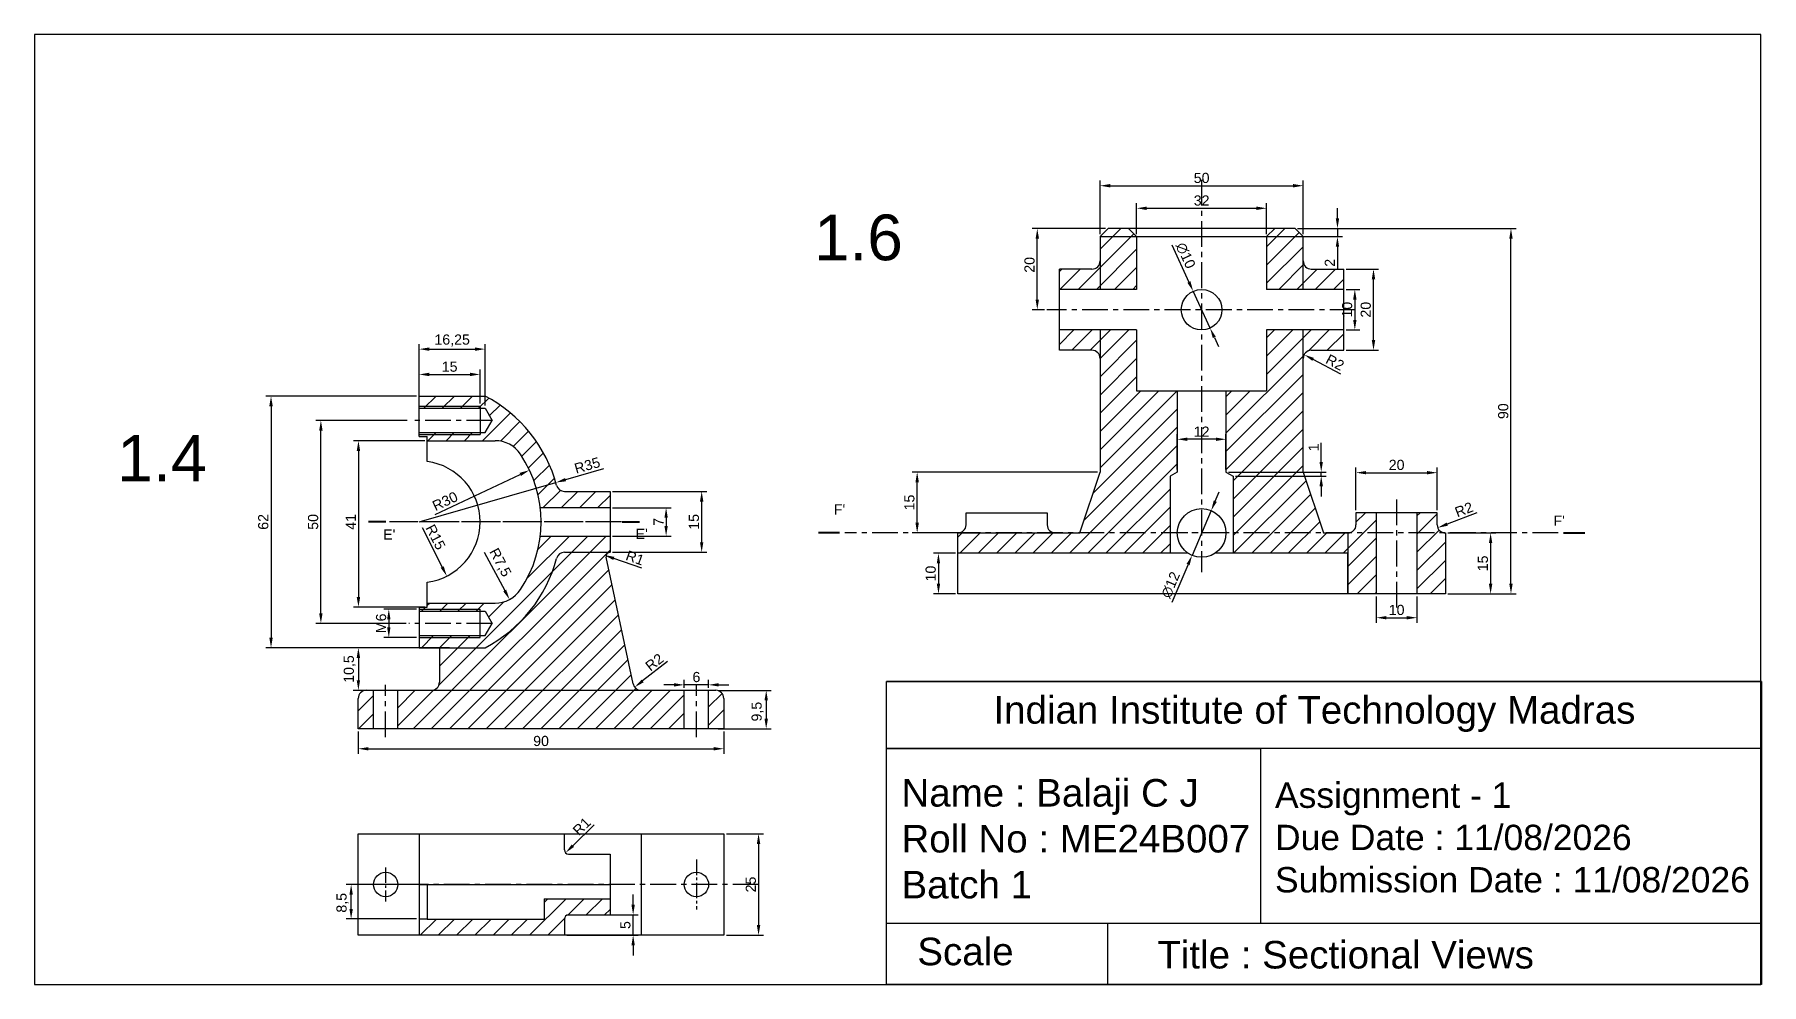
# Model space of a CAD drawing. Header units: inches. Extents: x 22 to 447, y 19 to 253.
import ezdxf

# ---------------------------------------------------------------- set-up
doc = ezdxf.new("R2010")
doc.units = ezdxf.units.IN
doc.header["$MEASUREMENT"] = 0
doc.linetypes.add('CENTER', pattern=[50.8, 31.75, -6.35, 6.35, -6.35])
doc.linetypes.add('CENTER2', pattern=[28.575, 19.05, -3.175, 3.175, -3.175])
doc.styles.get("Standard").update_dxf_attribs({"font": 'arial.ttf'})
doc.dimstyles.new('ISO-25', dxfattribs={"dimtxt": 2.5, "dimasz": 2.5, "dimexe": 1.25, "dimexo": 0.625, "dimtad": 1, "dimtxsty": 'Standard', "dimcen": 2.5, "dimclrd": 3, "dimclre": 3, "dimclrt": 3, "dimadec": 0, "dimazin": 0, "dimtfac": 1, "dimtmove": 0, "dimatfit": 3, "dimfxl": 1, "dimarcsym": 0})

msp = doc.modelspace()

# ---------------------------------------------------------------- texts
msp.add_text('Indian Institute of Technology Madras', height=6.78448).set_placement((257.934, 83.526))
at = {"attachment_point": 1}
for s, width, gutter_width, insert, char_height in [('1.6', 273.60251, 56.305, (213.773, 208.951), 11.261), ('1.4', 276.87178, 56.978, (42.189, 154.601), 11.3956), ('Name : Balaji C J \\PRoll No : ME24B007\\PBatch 1', 104.94565, 33.922, (235.292, 69.888), 6.78448), ('Assignment - 1\\PDue Date : 11/08/2026\\PSubmission Date : 11/08/2026', 117.64572, 31.238, (327.247, 69.038), 6.24753), ('Scale', 47.55536, 33.922, (239.202, 30.8), 6.7845), ('Title : Sectional Views', 149.7831, 33.922, (298.288, 30.002), 6.78448)]:
    msp.add_mtext_dynamic_manual_height_columns(s, width=width, gutter_width=gutter_width, heights=[0], dxfattribs=dict(at, insert=insert, char_height=char_height))
at = {"color": 6, "char_height": 2.5}
for s, width, insert, attachment_point in [("F'", 3.74811, (218.657, 137.554), 1), ("F'", 3.74811, (398.605, 134.785), 3), ("E'", 1.99559, (107.71, 131.382), 1), ("E'", 1.99559, (169.855, 131.532), 1)]:
    msp.add_mtext_dynamic_manual_height_columns(s, width=width, gutter_width=12.5, heights=[0], dxfattribs=dict(at, insert=insert, attachment_point=attachment_point))

# ---------------------------------------------------------------- blocks, each defined once
blk = doc.blocks.new('*D25')
at = {"color": 3, "lineweight": -2, "transparency": 16777216}
blk.add_line((117.27, 131.86), (122.24, 122.1), dxfattribs=at)
at = {"color": 3, "transparency": 16777216}
blk.add_solid([(122.61, 122.29), (121.87, 121.91), (123.38, 119.88)], dxfattribs=at)
at = {"layer": 'Defpoints', "color": 0, "transparency": 16777216}
for p in [(116.57, 133.24), (123.38, 119.88)]:
    blk.add_point(p, dxfattribs=at)
at = {"color": 3, "transparency": 16777216, "insert": (120.61, 129.5), "char_height": 2.5, "attachment_point": 5, "rotation": 297.0031}
blk.add_mtext('R15', dxfattribs=at)
blk = doc.blocks.new('*D26')
at = {"color": 3, "lineweight": -2, "transparency": 16777216}
blk.add_line((120.48, 135.08), (141.46, 144.93), dxfattribs=at)
at = {"color": 3, "transparency": 16777216}
blk.add_solid([(141.28, 145.31), (141.64, 144.55), (143.72, 145.99)], dxfattribs=at)
at = {"layer": 'Defpoints', "color": 0, "transparency": 16777216}
for p in [(143.72, 145.99), (116.57, 133.24)]:
    blk.add_point(p, dxfattribs=at)
at = {"color": 3, "transparency": 16777216, "insert": (122.94, 138.33), "char_height": 2.5, "attachment_point": 5, "rotation": 25.1588}
blk.add_mtext('R30', dxfattribs=at)
blk = doc.blocks.new('*D27')
at = {"color": 3, "lineweight": -2, "transparency": 16777216}
for p, q in [((161.96, 146.33), (152.6, 143.63)), ((116.57, 133.24), (150.2, 142.94))]:
    blk.add_line(p, q, dxfattribs=at)
at = {"color": 3, "transparency": 16777216}
blk.add_solid([(152.48, 144.03), (152.71, 143.23), (150.2, 142.94)], dxfattribs=at)
at = {"layer": 'Defpoints', "color": 0, "transparency": 16777216}
for p in [(150.2, 142.94), (116.57, 133.24)]:
    blk.add_point(p, dxfattribs=at)
at = {"color": 3, "transparency": 16777216, "insert": (157.95, 147.15), "char_height": 2.5, "attachment_point": 5, "rotation": 16.0857}
blk.add_mtext('R35', dxfattribs=at)
blk = doc.blocks.new('*D28')
at = {"color": 3, "lineweight": -2, "transparency": 16777216}
for p, q in [((164.19, 136.74), (178.61, 136.74)), ((177.36, 134.24), (177.36, 132.24)), ((164.19, 129.74), (178.61, 129.74))]:
    blk.add_line(p, q, dxfattribs=at)
at = {"color": 3, "transparency": 16777216}
for points in [[(176.94, 134.24), (177.78, 134.24), (177.36, 136.74)], [(176.94, 132.24), (177.78, 132.24), (177.36, 129.74)]]:
    blk.add_solid(points, dxfattribs=at)
at = {"layer": 'Defpoints', "color": 0, "transparency": 16777216}
for p in [(163.57, 136.74), (163.57, 129.74), (177.36, 129.74)]:
    blk.add_point(p, dxfattribs=at)
at = {"color": 3, "transparency": 16777216, "insert": (175.49, 133.24), "char_height": 2.5, "attachment_point": 5, "rotation": 90}
blk.add_mtext('7', dxfattribs=at)
blk = doc.blocks.new('*D29')
at = {"color": 3, "lineweight": -2, "transparency": 16777216}
for p, q in [((164.19, 140.74), (187.36, 140.74)), ((186.11, 138.24), (186.11, 128.24)), ((164.19, 125.74), (187.36, 125.74))]:
    blk.add_line(p, q, dxfattribs=at)
at = {"color": 3, "transparency": 16777216}
for points in [[(185.69, 138.24), (186.53, 138.24), (186.11, 140.74)], [(185.69, 128.24), (186.53, 128.24), (186.11, 125.74)]]:
    blk.add_solid(points, dxfattribs=at)
at = {"layer": 'Defpoints', "color": 0, "transparency": 16777216}
for p in [(163.57, 140.74), (163.57, 125.74), (186.11, 125.74)]:
    blk.add_point(p, dxfattribs=at)
at = {"color": 3, "transparency": 16777216, "insert": (184.21, 133.24), "char_height": 2.5, "attachment_point": 5, "rotation": 90}
blk.add_mtext('15', dxfattribs=at)
blk = doc.blocks.new('*D30')
at = {"color": 3, "lineweight": -2, "transparency": 16777216}
for p, q in [((124.07, 102.24), (100.35, 102.24)), ((101.6, 99.74), (101.6, 94.24)), ((124.07, 91.74), (100.35, 91.74))]:
    blk.add_line(p, q, dxfattribs=at)
at = {"color": 3, "transparency": 16777216}
for points in [[(101.19, 99.74), (102.02, 99.74), (101.6, 102.24)], [(101.19, 94.24), (102.02, 94.24), (101.6, 91.74)]]:
    blk.add_solid(points, dxfattribs=at)
at = {"layer": 'Defpoints', "color": 0, "transparency": 16777216}
for p in [(124.69, 102.24), (101.6, 91.74), (124.69, 91.74)]:
    blk.add_point(p, dxfattribs=at)
at = {"color": 3, "transparency": 16777216, "insert": (99.48, 96.99), "char_height": 2.5, "attachment_point": 5, "rotation": 90}
blk.add_mtext('10,5', dxfattribs=at)
blk = doc.blocks.new('*D31')
at = {"color": 3, "lineweight": -2, "transparency": 16777216}
for p, q in [((101.57, 81.62), (101.57, 76.1)), ((191.57, 81.62), (191.57, 76.1)), ((104.07, 77.35), (189.07, 77.35))]:
    blk.add_line(p, q, dxfattribs=at)
at = {"color": 3, "transparency": 16777216}
for points in [[(104.07, 77.76), (104.07, 76.93), (101.57, 77.35)], [(189.07, 77.76), (189.07, 76.93), (191.57, 77.35)]]:
    blk.add_solid(points, dxfattribs=at)
at = {"layer": 'Defpoints', "color": 0, "transparency": 16777216}
for p in [(101.57, 82.24), (191.57, 82.24), (191.57, 77.35)]:
    blk.add_point(p, dxfattribs=at)
at = {"color": 3, "transparency": 16777216, "insert": (146.57, 79.25), "char_height": 2.5, "attachment_point": 5}
blk.add_mtext('90', dxfattribs=at)
blk = doc.blocks.new('*D32')
at = {"color": 3, "lineweight": -2, "transparency": 16777216}
for p, q in [((181.82, 92.37), (181.82, 94.34)), ((187.82, 92.37), (187.82, 94.34)), ((179.32, 93.09), (176.82, 93.09)), ((187.82, 93.09), (181.82, 93.09)), ((190.32, 93.09), (192.82, 93.09))]:
    blk.add_line(p, q, dxfattribs=at)
at = {"color": 3, "transparency": 16777216}
for points in [[(179.32, 93.51), (179.32, 92.68), (181.82, 93.09)], [(190.32, 93.51), (190.32, 92.68), (187.82, 93.09)]]:
    blk.add_solid(points, dxfattribs=at)
at = {"layer": 'Defpoints', "color": 0, "transparency": 16777216}
for p in [(181.82, 93.09), (181.82, 91.74), (187.82, 91.74)]:
    blk.add_point(p, dxfattribs=at)
at = {"color": 3, "transparency": 16777216, "insert": (184.82, 95), "char_height": 2.5, "attachment_point": 5}
blk.add_mtext('6', dxfattribs=at)
blk = doc.blocks.new('*D33')
at = {"color": 3, "lineweight": -2, "transparency": 16777216}
for p, q in [((115.94, 111.74), (107.85, 111.74)), ((109.1, 109.24), (109.1, 107.24)), ((115.94, 104.74), (107.85, 104.74))]:
    blk.add_line(p, q, dxfattribs=at)
at = {"color": 3, "transparency": 16777216}
for points in [[(108.68, 109.24), (109.51, 109.24), (109.1, 111.74)], [(108.68, 107.24), (109.51, 107.24), (109.1, 104.74)]]:
    blk.add_solid(points, dxfattribs=at)
at = {"layer": 'Defpoints', "color": 0, "transparency": 16777216}
for p in [(116.57, 111.74), (109.1, 104.74), (116.57, 104.74)]:
    blk.add_point(p, dxfattribs=at)
at = {"color": 3, "transparency": 16777216, "insert": (107.2, 108.24), "char_height": 2.5, "attachment_point": 5, "rotation": 90}
blk.add_mtext('M6', dxfattribs=at)
blk = doc.blocks.new('*D34')
at = {"color": 3, "lineweight": -2, "transparency": 16777216}
for p, q in [((116.57, 162.37), (116.57, 170.81)), ((131.57, 162.37), (131.57, 170.81)), ((119.07, 169.56), (129.07, 169.56))]:
    blk.add_line(p, q, dxfattribs=at)
at = {"color": 3, "transparency": 16777216}
for points in [[(119.07, 169.98), (119.07, 169.14), (116.57, 169.56)], [(129.07, 169.98), (129.07, 169.14), (131.57, 169.56)]]:
    blk.add_solid(points, dxfattribs=at)
at = {"layer": 'Defpoints', "color": 0, "transparency": 16777216}
for p in [(131.57, 169.56), (116.57, 161.74), (131.57, 161.74)]:
    blk.add_point(p, dxfattribs=at)
at = {"color": 3, "transparency": 16777216, "insert": (124.07, 171.46), "char_height": 2.5, "attachment_point": 5}
blk.add_mtext('15', dxfattribs=at)
blk = doc.blocks.new('*D35')
at = {"color": 3, "lineweight": -2, "transparency": 16777216}
for p, q in [((116.57, 161.87), (116.57, 177.05)), ((119.07, 175.8), (130.31, 175.8)), ((132.81, 161.87), (132.81, 177.05))]:
    blk.add_line(p, q, dxfattribs=at)
at = {"color": 3, "transparency": 16777216}
for points in [[(119.07, 176.21), (119.07, 175.38), (116.57, 175.8)], [(130.31, 176.21), (130.31, 175.38), (132.81, 175.8)]]:
    blk.add_solid(points, dxfattribs=at)
at = {"layer": 'Defpoints', "color": 0, "transparency": 16777216}
for p in [(132.81, 175.8), (116.57, 161.24), (132.81, 161.24)]:
    blk.add_point(p, dxfattribs=at)
at = {"color": 3, "transparency": 16777216, "insert": (124.69, 177.92), "char_height": 2.5, "attachment_point": 5}
blk.add_mtext('16,25', dxfattribs=at)
blk = doc.blocks.new('*D36')
at = {"color": 3, "lineweight": -2, "transparency": 16777216}
blk.add_line((177.7, 98.81), (171.58, 94.05), dxfattribs=at)
at = {"color": 3, "transparency": 16777216}
blk.add_solid([(171.33, 94.38), (171.84, 93.72), (169.61, 92.51)], dxfattribs=at)
at = {"layer": 'Defpoints', "color": 0, "transparency": 16777216}
for p in [(171.19, 93.74), (169.61, 92.51)]:
    blk.add_point(p, dxfattribs=at)
at = {"color": 3, "transparency": 16777216, "insert": (174.48, 98.68), "char_height": 2.5, "attachment_point": 5, "rotation": 37.8539}
blk.add_mtext('R2', dxfattribs=at)
blk = doc.blocks.new('*D37')
at = {"color": 3, "lineweight": -2, "transparency": 16777216}
blk.add_line((171.35, 121.8), (164.47, 124.24), dxfattribs=at)
at = {"color": 3, "transparency": 16777216}
blk.add_solid([(164.61, 124.63), (164.34, 123.85), (162.12, 125.07)], dxfattribs=at)
at = {"layer": 'Defpoints', "color": 0, "transparency": 16777216}
for p in [(162.12, 125.07), (163.06, 124.74)]:
    blk.add_point(p, dxfattribs=at)
at = {"color": 3, "transparency": 16777216, "insert": (169.72, 124.38), "char_height": 2.5, "attachment_point": 5, "rotation": 340.5006}
blk.add_mtext('R1', dxfattribs=at)
blk = doc.blocks.new('*D38')
at = {"color": 3, "lineweight": -2, "transparency": 16777216}
blk.add_line((132.58, 125.78), (137.63, 116.33), dxfattribs=at)
at = {"color": 3, "transparency": 16777216}
blk.add_solid([(138, 116.53), (137.26, 116.13), (138.81, 114.13)], dxfattribs=at)
at = {"layer": 'Defpoints', "color": 0, "transparency": 16777216}
for p in [(135.28, 120.74), (138.81, 114.13)]:
    blk.add_point(p, dxfattribs=at)
at = {"color": 3, "transparency": 16777216, "insert": (136.39, 123.16), "char_height": 2.5, "attachment_point": 5, "rotation": 298.1255}
blk.add_mtext('R7,5', dxfattribs=at)
blk = doc.blocks.new('*D39')
at = {"color": 3, "lineweight": -2, "transparency": 16777216}
for p, q in [((117.94, 153.24), (100.37, 153.24)), ((101.62, 150.74), (101.62, 114.74)), ((117.94, 112.24), (100.37, 112.24))]:
    blk.add_line(p, q, dxfattribs=at)
at = {"color": 3, "transparency": 16777216}
for points in [[(101.2, 150.74), (102.04, 150.74), (101.62, 153.24)], [(101.2, 114.74), (102.04, 114.74), (101.62, 112.24)]]:
    blk.add_solid(points, dxfattribs=at)
at = {"layer": 'Defpoints', "color": 0, "transparency": 16777216}
for p in [(118.57, 153.24), (101.62, 112.24), (118.57, 112.24)]:
    blk.add_point(p, dxfattribs=at)
at = {"color": 3, "transparency": 16777216, "insert": (99.74, 133.24), "char_height": 2.5, "attachment_point": 5, "rotation": 90}
blk.add_mtext('41', dxfattribs=at)
blk = doc.blocks.new('*D40')
at = {"color": 3, "lineweight": -2, "transparency": 16777216}
for p, q in [((113.62, 158.24), (91.12, 158.24)), ((92.37, 110.74), (92.37, 155.74)), ((113.4, 108.24), (91.12, 108.24))]:
    blk.add_line(p, q, dxfattribs=at)
at = {"color": 3, "transparency": 16777216}
for points in [[(91.95, 155.74), (92.79, 155.74), (92.37, 158.24)], [(91.95, 110.74), (92.79, 110.74), (92.37, 108.24)]]:
    blk.add_solid(points, dxfattribs=at)
at = {"layer": 'Defpoints', "color": 0, "transparency": 16777216}
for p in [(92.37, 158.24), (114.25, 158.24), (114.02, 108.24)]:
    blk.add_point(p, dxfattribs=at)
at = {"color": 3, "transparency": 16777216, "insert": (90.47, 133.24), "char_height": 2.5, "attachment_point": 5, "rotation": 90}
blk.add_mtext('50', dxfattribs=at)
blk = doc.blocks.new('*D41')
at = {"color": 3, "lineweight": -2, "transparency": 16777216}
for p, q in [((115.94, 164.24), (78.85, 164.24)), ((80.1, 161.74), (80.1, 104.74)), ((115.94, 102.24), (78.85, 102.24))]:
    blk.add_line(p, q, dxfattribs=at)
at = {"color": 3, "transparency": 16777216}
for points in [[(79.68, 161.74), (80.52, 161.74), (80.1, 164.24)], [(79.68, 104.74), (80.52, 104.74), (80.1, 102.24)]]:
    blk.add_solid(points, dxfattribs=at)
at = {"layer": 'Defpoints', "color": 0, "transparency": 16777216}
for p in [(116.57, 164.24), (80.1, 102.24), (116.57, 102.24)]:
    blk.add_point(p, dxfattribs=at)
at = {"color": 3, "transparency": 16777216, "insert": (78.2, 133.24), "char_height": 2.5, "attachment_point": 5, "rotation": 90}
blk.add_mtext('62', dxfattribs=at)
blk = doc.blocks.new('*D42')
at = {"color": 3, "lineweight": -2, "transparency": 16777216}
for p, q in [((190.19, 91.74), (203.25, 91.74)), ((202, 89.24), (202, 84.74)), ((190.19, 82.24), (203.25, 82.24))]:
    blk.add_line(p, q, dxfattribs=at)
at = {"color": 3, "transparency": 16777216}
for points in [[(201.58, 89.24), (202.42, 89.24), (202, 91.74)], [(201.58, 84.74), (202.42, 84.74), (202, 82.24)]]:
    blk.add_solid(points, dxfattribs=at)
at = {"layer": 'Defpoints', "color": 0, "transparency": 16777216}
for p in [(189.57, 91.74), (189.57, 82.24), (202, 82.24)]:
    blk.add_point(p, dxfattribs=at)
at = {"color": 3, "transparency": 16777216, "insert": (199.87, 86.49), "char_height": 2.5, "attachment_point": 5, "rotation": 90}
blk.add_mtext('9,5', dxfattribs=at)
blk = doc.blocks.new('*D43')
at = {"color": 3, "lineweight": -2, "transparency": 16777216}
for p, q in [((115.94, 43.91), (98.57, 43.91)), ((99.82, 37.91), (99.82, 41.41)), ((115.94, 35.41), (98.57, 35.41))]:
    blk.add_line(p, q, dxfattribs=at)
at = {"color": 3, "transparency": 16777216}
for points in [[(99.4, 41.41), (100.24, 41.41), (99.82, 43.91)], [(99.4, 37.91), (100.24, 37.91), (99.82, 35.41)]]:
    blk.add_solid(points, dxfattribs=at)
at = {"layer": 'Defpoints', "color": 0, "transparency": 16777216}
for p in [(99.82, 43.91), (116.57, 43.91), (116.57, 35.41)]:
    blk.add_point(p, dxfattribs=at)
at = {"color": 3, "transparency": 16777216, "insert": (97.69, 39.4), "char_height": 2.5, "attachment_point": 5, "rotation": 90}
blk.add_mtext('8,5', dxfattribs=at)
blk = doc.blocks.new('*D44')
at = {"color": 3, "lineweight": -2, "transparency": 16777216}
for p, q in [((169.24, 38.91), (169.24, 41.41)), ((152.95, 36.41), (170.49, 36.41)), ((169.24, 31.41), (169.24, 36.41)), ((152.95, 31.41), (170.49, 31.41)), ((169.24, 28.91), (169.24, 26.41))]:
    blk.add_line(p, q, dxfattribs=at)
at = {"color": 3, "transparency": 16777216}
for points in [[(168.83, 38.91), (169.66, 38.91), (169.24, 36.41)], [(168.83, 28.91), (169.66, 28.91), (169.24, 31.41)]]:
    blk.add_solid(points, dxfattribs=at)
at = {"layer": 'Defpoints', "color": 0, "transparency": 16777216}
for p in [(152.33, 36.41), (169.24, 36.41), (152.33, 31.41)]:
    blk.add_point(p, dxfattribs=at)
at = {"color": 3, "transparency": 16777216, "insert": (167.35, 33.91), "char_height": 2.5, "attachment_point": 5, "rotation": 90}
blk.add_mtext('5', dxfattribs=at)
blk = doc.blocks.new('*D23')
at = {"color": 3, "lineweight": -2, "transparency": 16777216}
for p, q in [((192.19, 56.41), (201.37, 56.41)), ((200.12, 53.91), (200.12, 33.91)), ((192.19, 31.41), (201.37, 31.41))]:
    blk.add_line(p, q, dxfattribs=at)
at = {"color": 3, "transparency": 16777216}
for points in [[(199.7, 53.91), (200.54, 53.91), (200.12, 56.41)], [(199.7, 33.91), (200.54, 33.91), (200.12, 31.41)]]:
    blk.add_solid(points, dxfattribs=at)
at = {"layer": 'Defpoints', "color": 0, "transparency": 16777216}
for p in [(191.57, 56.41), (191.57, 31.41), (200.12, 31.41)]:
    blk.add_point(p, dxfattribs=at)
at = {"color": 3, "transparency": 16777216, "insert": (198.22, 43.91), "char_height": 2.5, "attachment_point": 5, "rotation": 90}
blk.add_mtext('25', dxfattribs=at)
blk = doc.blocks.new('*D24')
at = {"color": 3, "lineweight": -2, "transparency": 16777216}
blk.add_line((159.61, 58.57), (154.4, 53.46), dxfattribs=at)
at = {"color": 3, "transparency": 16777216}
blk.add_solid([(154.11, 53.76), (154.69, 53.16), (152.61, 51.71)], dxfattribs=at)
at = {"layer": 'Defpoints', "color": 0, "transparency": 16777216}
for p in [(152.61, 51.71), (153.33, 52.41)]:
    blk.add_point(p, dxfattribs=at)
at = {"color": 3, "transparency": 16777216, "insert": (156.58, 58.23), "char_height": 2.5, "attachment_point": 5, "rotation": 44.4423}
blk.add_mtext('R1', dxfattribs=at)
blk = doc.blocks.new('*D79')
at = {"color": 3, "lineweight": -2, "transparency": 16777216}
for p, q in [((352.19, 114.88), (352.19, 108.38)), ((362.19, 114.88), (362.19, 108.38)), ((354.69, 109.63), (359.69, 109.63))]:
    blk.add_line(p, q, dxfattribs=at)
at = {"color": 3, "transparency": 16777216}
for points in [[(354.69, 110.04), (354.69, 109.21), (352.19, 109.63)], [(359.69, 110.04), (359.69, 109.21), (362.19, 109.63)]]:
    blk.add_solid(points, dxfattribs=at)
at = {"layer": 'Defpoints', "color": 0, "transparency": 16777216}
for p in [(352.19, 115.51), (362.19, 115.51), (362.19, 109.63)]:
    blk.add_point(p, dxfattribs=at)
at = {"color": 3, "transparency": 16777216, "insert": (357.19, 111.53), "char_height": 2.5, "attachment_point": 5}
blk.add_mtext('10', dxfattribs=at)
blk = doc.blocks.new('*D80')
at = {"color": 3, "lineweight": -2, "transparency": 16777216}
for p, q in [((347.19, 136.13), (347.19, 146.61)), ((349.69, 145.36), (364.69, 145.36)), ((367.19, 136.13), (367.19, 146.61))]:
    blk.add_line(p, q, dxfattribs=at)
at = {"color": 3, "transparency": 16777216}
for points in [[(349.69, 145.77), (349.69, 144.94), (347.19, 145.36)], [(364.69, 145.77), (364.69, 144.94), (367.19, 145.36)]]:
    blk.add_solid(points, dxfattribs=at)
at = {"layer": 'Defpoints', "color": 0, "transparency": 16777216}
for p in [(367.19, 145.36), (347.19, 135.51), (367.19, 135.51)]:
    blk.add_point(p, dxfattribs=at)
at = {"color": 3, "transparency": 16777216, "insert": (357.19, 147.26), "char_height": 2.5, "attachment_point": 5}
blk.add_mtext('20', dxfattribs=at)
blk = doc.blocks.new('*D64')
at = {"color": 3, "lineweight": -2, "transparency": 16777216}
blk.add_line((376.9, 135.47), (369.66, 132.69), dxfattribs=at)
at = {"color": 3, "transparency": 16777216}
blk.add_solid([(369.51, 133.08), (369.81, 132.3), (367.32, 131.79)], dxfattribs=at)
at = {"layer": 'Defpoints', "color": 0, "transparency": 16777216}
for p in [(367.32, 131.79), (369.19, 132.51)]:
    blk.add_point(p, dxfattribs=at)
at = {"color": 3, "transparency": 16777216, "insert": (373.77, 136.28), "char_height": 2.5, "attachment_point": 5, "rotation": 20.9916}
blk.add_mtext('R2', dxfattribs=at)
blk = doc.blocks.new('*D65')
at = {"color": 3, "lineweight": -2, "transparency": 16777216}
for p, q in [((369.81, 130.51), (381.58, 130.51)), ((380.33, 128.01), (380.33, 118.01)), ((369.81, 115.51), (381.58, 115.51))]:
    blk.add_line(p, q, dxfattribs=at)
at = {"color": 3, "transparency": 16777216}
for points in [[(379.91, 128.01), (380.75, 128.01), (380.33, 130.51)], [(379.91, 118.01), (380.75, 118.01), (380.33, 115.51)]]:
    blk.add_solid(points, dxfattribs=at)
at = {"layer": 'Defpoints', "color": 0, "transparency": 16777216}
for p in [(369.19, 130.51), (369.19, 115.51), (380.33, 115.51)]:
    blk.add_point(p, dxfattribs=at)
at = {"color": 3, "transparency": 16777216, "insert": (378.43, 123.01), "char_height": 2.5, "attachment_point": 5, "rotation": 90}
blk.add_mtext('15', dxfattribs=at)
blk = doc.blocks.new('*D66')
at = {"color": 3, "lineweight": -2, "transparency": 16777216}
for p, q in [((248.56, 125.51), (243.15, 125.51)), ((244.4, 123.01), (244.4, 118.01)), ((248.56, 115.51), (243.15, 115.51))]:
    blk.add_line(p, q, dxfattribs=at)
at = {"color": 3, "transparency": 16777216}
for points in [[(243.99, 123.01), (244.82, 123.01), (244.4, 125.51)], [(243.99, 118.01), (244.82, 118.01), (244.4, 115.51)]]:
    blk.add_solid(points, dxfattribs=at)
at = {"layer": 'Defpoints', "color": 0, "transparency": 16777216}
for p in [(249.19, 125.51), (244.4, 115.51), (249.19, 115.51)]:
    blk.add_point(p, dxfattribs=at)
at = {"color": 3, "transparency": 16777216, "insert": (242.5, 120.51), "char_height": 2.5, "attachment_point": 5, "rotation": 90}
blk.add_mtext('10', dxfattribs=at)
blk = doc.blocks.new('*D67')
at = {"color": 3, "lineweight": -2, "transparency": 16777216}
for p, q in [((312.54, 138.32), (313.52, 140.62)), ((311.55, 136.02), (306.83, 124.99)), ((301.9, 113.48), (305.84, 122.69))]:
    blk.add_line(p, q, dxfattribs=at)
at = {"color": 3, "transparency": 16777216}
for points in [[(312.15, 138.49), (312.92, 138.16), (311.55, 136.02)], [(305.46, 122.86), (306.23, 122.53), (306.83, 124.99)]]:
    blk.add_solid(points, dxfattribs=at)
at = {"layer": 'Defpoints', "color": 0, "transparency": 16777216}
for p in [(311.55, 136.02), (306.83, 124.99)]:
    blk.add_point(p, dxfattribs=at)
at = {"color": 3, "transparency": 16777216, "insert": (301.57, 117.71), "char_height": 2.5, "attachment_point": 5, "rotation": 66.8221}
blk.add_mtext('∅12', dxfattribs=at)
blk = doc.blocks.new('*D68')
at = {"color": 3, "lineweight": -2, "transparency": 16777216}
for p, q in [((344.81, 195.51), (352.75, 195.51)), ((351.5, 178.01), (351.5, 193.01)), ((344.81, 175.51), (352.75, 175.51))]:
    blk.add_line(p, q, dxfattribs=at)
at = {"color": 3, "transparency": 16777216}
for points in [[(351.08, 193.01), (351.92, 193.01), (351.5, 195.51)], [(351.08, 178.01), (351.92, 178.01), (351.5, 175.51)]]:
    blk.add_solid(points, dxfattribs=at)
at = {"layer": 'Defpoints', "color": 0, "transparency": 16777216}
for p in [(344.19, 195.51), (351.5, 195.51), (344.19, 175.51)]:
    blk.add_point(p, dxfattribs=at)
at = {"color": 3, "transparency": 16777216, "insert": (349.6, 185.51), "char_height": 2.5, "attachment_point": 5, "rotation": 90}
blk.add_mtext('20', dxfattribs=at)
blk = doc.blocks.new('*D69')
at = {"color": 3, "lineweight": -2, "transparency": 16777216}
for p, q in [((344.81, 190.51), (348.16, 190.51)), ((346.91, 188.01), (346.91, 183.01)), ((344.81, 180.51), (348.16, 180.51))]:
    blk.add_line(p, q, dxfattribs=at)
at = {"color": 3, "transparency": 16777216}
for points in [[(346.49, 188.01), (347.33, 188.01), (346.91, 190.51)], [(346.49, 183.01), (347.33, 183.01), (346.91, 180.51)]]:
    blk.add_solid(points, dxfattribs=at)
at = {"layer": 'Defpoints', "color": 0, "transparency": 16777216}
for p in [(344.19, 190.51), (344.19, 180.51), (346.91, 180.51)]:
    blk.add_point(p, dxfattribs=at)
at = {"color": 3, "transparency": 16777216, "insert": (345.01, 185.51), "char_height": 2.5, "attachment_point": 5, "rotation": 90}
blk.add_mtext('10', dxfattribs=at)
blk = doc.blocks.new('*D70')
at = {"color": 3, "lineweight": -2, "transparency": 16777216}
for p, q in [((301.88, 201.45), (306.06, 192.33)), ((311.27, 180.96), (307.11, 190.05)), ((312.32, 178.69), (313.36, 176.42))]:
    blk.add_line(p, q, dxfattribs=at)
at = {"color": 3, "transparency": 16777216}
for points in [[(306.44, 192.5), (305.68, 192.15), (307.11, 190.05)], [(312.69, 178.86), (311.94, 178.52), (311.27, 180.96)]]:
    blk.add_solid(points, dxfattribs=at)
at = {"layer": 'Defpoints', "color": 0, "transparency": 16777216}
for p in [(307.11, 190.05), (311.27, 180.96)]:
    blk.add_point(p, dxfattribs=at)
at = {"color": 3, "transparency": 16777216, "insert": (305.24, 198.85), "char_height": 2.5, "attachment_point": 5, "rotation": 294.6352}
blk.add_mtext('∅10', dxfattribs=at)
blk = doc.blocks.new('*D71')
at = {"color": 3, "lineweight": -2, "transparency": 16777216}
for p, q in [((284.19, 204.13), (284.19, 217.3)), ((334.19, 204.13), (334.19, 217.3)), ((286.69, 216.05), (331.69, 216.05))]:
    blk.add_line(p, q, dxfattribs=at)
at = {"color": 3, "transparency": 16777216}
for points in [[(286.69, 216.47), (286.69, 215.63), (284.19, 216.05)], [(331.69, 216.47), (331.69, 215.63), (334.19, 216.05)]]:
    blk.add_solid(points, dxfattribs=at)
at = {"layer": 'Defpoints', "color": 0, "transparency": 16777216}
for p in [(334.19, 216.05), (284.19, 203.51), (334.19, 203.51)]:
    blk.add_point(p, dxfattribs=at)
at = {"color": 3, "transparency": 16777216, "insert": (309.19, 217.95), "char_height": 2.5, "attachment_point": 5}
blk.add_mtext('50', dxfattribs=at)
blk = doc.blocks.new('*D72')
at = {"color": 3, "lineweight": -2, "transparency": 16777216}
for p, q in [((293.19, 204.13), (293.19, 211.74)), ((295.69, 210.49), (322.69, 210.49)), ((325.19, 204.13), (325.19, 211.74))]:
    blk.add_line(p, q, dxfattribs=at)
at = {"color": 3, "transparency": 16777216}
for points in [[(295.69, 210.91), (295.69, 210.07), (293.19, 210.49)], [(322.69, 210.91), (322.69, 210.07), (325.19, 210.49)]]:
    blk.add_solid(points, dxfattribs=at)
at = {"layer": 'Defpoints', "color": 0, "transparency": 16777216}
for p in [(325.19, 210.49), (293.19, 203.51), (325.19, 203.51)]:
    blk.add_point(p, dxfattribs=at)
at = {"color": 3, "transparency": 16777216, "insert": (309.19, 212.39), "char_height": 2.5, "attachment_point": 5}
blk.add_mtext('32', dxfattribs=at)
blk = doc.blocks.new('*D73')
at = {"color": 3, "lineweight": -2, "transparency": 16777216}
for p, q in [((285.56, 205.51), (267.48, 205.51)), ((268.73, 188.01), (268.73, 203.01)), ((270.47, 185.51), (267.48, 185.51))]:
    blk.add_line(p, q, dxfattribs=at)
at = {"color": 3, "transparency": 16777216}
for points in [[(268.32, 203.01), (269.15, 203.01), (268.73, 205.51)], [(268.32, 188.01), (269.15, 188.01), (268.73, 185.51)]]:
    blk.add_solid(points, dxfattribs=at)
at = {"layer": 'Defpoints', "color": 0, "transparency": 16777216}
for p in [(268.73, 205.51), (286.19, 205.51), (271.09, 185.51)]:
    blk.add_point(p, dxfattribs=at)
at = {"color": 3, "transparency": 16777216, "insert": (266.83, 196.56), "char_height": 2.5, "attachment_point": 5, "rotation": 90}
blk.add_mtext('20', dxfattribs=at)
blk = doc.blocks.new('*D74')
at = {"color": 3, "lineweight": -2, "transparency": 16777216}
for p, q in [((303.19, 146.13), (303.19, 154.84)), ((312.69, 153.59), (305.69, 153.59)), ((315.19, 146.13), (315.19, 154.84))]:
    blk.add_line(p, q, dxfattribs=at)
at = {"color": 3, "transparency": 16777216}
for points in [[(305.69, 154.01), (305.69, 153.17), (303.19, 153.59)], [(312.69, 154.01), (312.69, 153.17), (315.19, 153.59)]]:
    blk.add_solid(points, dxfattribs=at)
at = {"layer": 'Defpoints', "color": 0, "transparency": 16777216}
for p in [(303.19, 153.59), (303.19, 145.51), (315.19, 145.51)]:
    blk.add_point(p, dxfattribs=at)
at = {"color": 3, "transparency": 16777216, "insert": (309.19, 155.47), "char_height": 2.5, "attachment_point": 5}
blk.add_mtext('12', dxfattribs=at)
blk = doc.blocks.new('*D75')
at = {"color": 3, "lineweight": -2, "transparency": 16777216}
for p, q in [((338.63, 148.01), (338.63, 152.68)), ((315.81, 145.51), (339.88, 145.51)), ((338.63, 144.51), (338.63, 145.51)), ((317.56, 144.51), (339.88, 144.51)), ((338.63, 142.01), (338.63, 139.51))]:
    blk.add_line(p, q, dxfattribs=at)
at = {"color": 3, "transparency": 16777216}
for points in [[(338.21, 148.01), (339.05, 148.01), (338.63, 145.51)], [(338.21, 142.01), (339.05, 142.01), (338.63, 144.51)]]:
    blk.add_solid(points, dxfattribs=at)
at = {"layer": 'Defpoints', "color": 0, "transparency": 16777216}
for p in [(315.19, 145.51), (338.63, 145.51), (316.94, 144.51)]:
    blk.add_point(p, dxfattribs=at)
at = {"color": 3, "transparency": 16777216, "insert": (336.75, 151.59), "char_height": 2.5, "attachment_point": 5, "rotation": 90}
blk.add_mtext('1', dxfattribs=at)
blk = doc.blocks.new('*D76')
at = {"color": 3, "lineweight": -2, "transparency": 16777216}
blk.add_line((343.48, 169.64), (336.63, 173.27), dxfattribs=at)
at = {"color": 3, "transparency": 16777216}
blk.add_solid([(336.83, 173.64), (336.44, 172.91), (334.42, 174.45)], dxfattribs=at)
at = {"layer": 'Defpoints', "color": 0, "transparency": 16777216}
for p in [(334.42, 174.45), (336.19, 173.51)]:
    blk.add_point(p, dxfattribs=at)
at = {"color": 3, "transparency": 16777216, "insert": (342.04, 172.53), "char_height": 2.5, "attachment_point": 5, "rotation": 332.0406}
blk.add_mtext('R2', dxfattribs=at)
blk = doc.blocks.new('*D77')
at = {"color": 3, "lineweight": -2, "transparency": 16777216}
for p, q in [((342.63, 208.01), (342.63, 210.51)), ((332.81, 205.51), (343.88, 205.51)), ((342.63, 205.51), (342.63, 203.51)), ((332.81, 203.51), (343.88, 203.51)), ((342.63, 201.01), (342.63, 195.6))]:
    blk.add_line(p, q, dxfattribs=at)
at = {"color": 3, "transparency": 16777216}
for points in [[(342.21, 208.01), (343.04, 208.01), (342.63, 205.51)], [(342.21, 201.01), (343.04, 201.01), (342.63, 203.51)]]:
    blk.add_solid(points, dxfattribs=at)
at = {"layer": 'Defpoints', "color": 0, "transparency": 16777216}
for p in [(332.19, 205.51), (332.19, 203.51), (342.63, 203.51)]:
    blk.add_point(p, dxfattribs=at)
at = {"color": 3, "transparency": 16777216, "insert": (340.75, 197.06), "char_height": 2.5, "attachment_point": 5, "rotation": 90}
blk.add_mtext('2', dxfattribs=at)
blk = doc.blocks.new('*D78')
at = {"color": 3, "lineweight": -2, "transparency": 16777216}
for p, q in [((283.56, 145.51), (237.91, 145.51)), ((239.16, 133.01), (239.16, 143.01)), ((248.56, 130.51), (237.91, 130.51))]:
    blk.add_line(p, q, dxfattribs=at)
at = {"color": 3, "transparency": 16777216}
for points in [[(238.75, 143.01), (239.58, 143.01), (239.16, 145.51)], [(238.75, 133.01), (239.58, 133.01), (239.16, 130.51)]]:
    blk.add_solid(points, dxfattribs=at)
at = {"layer": 'Defpoints', "color": 0, "transparency": 16777216}
for p in [(239.16, 145.51), (284.19, 145.51), (249.19, 130.51)]:
    blk.add_point(p, dxfattribs=at)
at = {"color": 3, "transparency": 16777216, "insert": (237.26, 138.01), "char_height": 2.5, "attachment_point": 5, "rotation": 90}
blk.add_mtext('15', dxfattribs=at)
blk = doc.blocks.new('*D63')
at = {"color": 3, "lineweight": -2, "transparency": 16777216}
for p, q in [((332.81, 205.51), (386.6, 205.51)), ((385.35, 118.01), (385.35, 203.01)), ((369.81, 115.51), (386.6, 115.51))]:
    blk.add_line(p, q, dxfattribs=at)
at = {"color": 3, "transparency": 16777216}
for points in [[(384.93, 203.01), (385.76, 203.01), (385.35, 205.51)], [(384.93, 118.01), (385.76, 118.01), (385.35, 115.51)]]:
    blk.add_solid(points, dxfattribs=at)
at = {"layer": 'Defpoints', "color": 0, "transparency": 16777216}
for p in [(332.19, 205.51), (385.35, 205.51), (369.19, 115.51)]:
    blk.add_point(p, dxfattribs=at)
at = {"color": 3, "transparency": 16777216, "insert": (383.45, 160.51), "char_height": 2.5, "attachment_point": 5, "rotation": 90}
blk.add_mtext('90', dxfattribs=at)

# ---------------------------------------------------------------- dimensions: what is measured, and where the dimension line sits
for base, p1, p2, picture, middle in [((334.19, 216.049), (284.19, 203.508), (334.19, 203.508), '*D71', (309.19, 217.95)), ((367.19, 145.355), (347.19, 135.508), (367.19, 135.508), '*D80', (357.19, 147.256))]:
    dim = msp.add_linear_dim(base=base, p1=p1, p2=p2, dimstyle='ISO-25')
    dim.commit()
    dim.dimension.update_dxf_attribs({"geometry": picture, "text_midpoint": middle})
for base, p1, p2, picture, middle in [((325.19, 210.491), (293.19, 203.508), (325.19, 203.508), '*D72', (309.19, 210.491)), ((132.815, 175.796), (116.567, 161.241), (132.815, 161.241), '*D35', (124.691, 175.796)), ((131.567, 169.561), (116.567, 161.741), (131.567, 161.741), '*D34', (124.067, 169.561)), ((303.19, 153.591), (315.19, 145.508), (303.19, 145.508), '*D74', (309.19, 153.591)), ((362.19, 109.627), (352.19, 115.508), (362.19, 115.508), '*D79', (357.19, 109.627)), ((181.817, 93.094), (187.817, 91.741), (181.817, 91.741), '*D32', (184.817, 93.094)), ((191.567, 77.346), (101.567, 82.241), (191.567, 82.241), '*D31', (146.567, 77.346))]:
    dim = msp.add_linear_dim(base=base, p1=p1, p2=p2, dimstyle='ISO-25')
    dim.commit()
    dim.dimension.update_dxf_attribs({"geometry": picture, "text_midpoint": middle, "dimtype": 160})
for base, p1, p2, picture, middle in [((342.628, 203.508), (332.19, 205.508), (332.19, 203.508), '*D77', (340.748, 197.055)), ((385.348, 205.508), (369.19, 115.508), (332.19, 205.508), '*D63', (383.446, 160.508)), ((351.499, 195.508), (344.19, 175.508), (344.19, 195.508), '*D68', (349.598, 185.508)), ((346.91, 180.508), (344.19, 190.508), (344.19, 180.508), '*D69', (345.009, 185.508)), ((338.629, 145.508), (316.936, 144.508), (315.19, 145.508), '*D75', (336.749, 151.594)), ((380.33, 115.508), (369.19, 130.508), (369.19, 115.508), '*D65', (378.429, 123.008)), ((200.118, 31.408), (191.567, 56.408), (191.567, 31.408), '*D23', (198.217, 43.908))]:
    dim = msp.add_linear_dim(base=base, p1=p1, p2=p2, angle=90, dimstyle='ISO-25')
    dim.commit()
    dim.dimension.update_dxf_attribs({"geometry": picture, "text_midpoint": middle})
for base, p1, p2, picture, middle in [((268.732, 205.508), (271.091, 185.508), (286.19, 205.508), '*D73', (268.732, 196.564)), ((80.101, 102.241), (116.567, 164.241), (116.567, 102.241), '*D41', (80.101, 133.241)), ((92.371, 158.241), (114.024, 108.241), (114.248, 158.241), '*D40', (92.371, 133.241)), ((101.62, 112.241), (118.567, 153.241), (118.567, 112.241), '*D39', (101.62, 133.241)), ((239.163, 145.508), (249.19, 130.508), (284.19, 145.508), '*D78', (239.163, 138.008)), ((186.11, 125.741), (163.567, 140.741), (163.567, 125.741), '*D29', (186.11, 133.241)), ((177.361, 129.741), (163.567, 136.741), (163.567, 129.741), '*D28', (177.361, 133.241)), ((244.405, 115.508), (249.19, 125.508), (249.19, 115.508), '*D66', (244.405, 120.508)), ((101.603, 91.741), (124.691, 102.241), (124.691, 91.741), '*D30', (101.603, 96.991)), ((202.001, 82.241), (189.567, 91.741), (189.567, 82.241), '*D42', (202.001, 86.488)), ((99.819, 43.908), (116.567, 35.408), (116.567, 43.908), '*D43', (99.819, 39.396)), ((169.242, 36.408), (152.326, 31.408), (152.326, 36.408), '*D44', (169.242, 33.908))]:
    dim = msp.add_linear_dim(base=base, p1=p1, p2=p2, angle=90, dimstyle='ISO-25')
    dim.commit()
    dim.dimension.update_dxf_attribs({"geometry": picture, "text_midpoint": middle, "dimtype": 160})
for p1, p2, picture, middle in [((311.274, 180.963), (307.106, 190.053), '*D70', (305.241, 198.848)), ((311.551, 136.024), (306.828, 124.992), '*D67', (301.567, 117.713))]:
    dim = msp.add_diameter_dim_2p(p1=p1, p2=p2, dimstyle='ISO-25')
    dim.commit()
    dim.dimension.update_dxf_attribs({"geometry": picture, "text_midpoint": middle})
for center, mpoint, picture, middle in [((336.19, 173.508), (334.423, 174.446), '*D76', (341.161, 170.869)), ((116.567, 133.241), (143.721, 145.994), '*D26', (123.747, 136.613)), ((369.19, 132.508), (367.323, 131.792), '*D64', (374.444, 134.524)), ((116.567, 133.241), (123.377, 119.876), '*D25', (118.913, 128.637)), ((135.275, 120.741), (138.811, 114.126), '*D38', (134.518, 122.157)), ((163.06, 124.741), (162.117, 125.074), '*D37', (169.092, 122.604)), ((171.186, 93.741), (169.607, 92.513), '*D36', (175.63, 97.194)), ((153.326, 52.408), (152.612, 51.708), '*D24', (157.895, 56.889))]:
    dim = msp.add_radius_dim(center=center, mpoint=mpoint, dimstyle='ISO-25')
    dim.commit()
    dim.dimension.update_dxf_attribs({"geometry": picture, "text_midpoint": middle, "dimtype": 164})
dim = msp.add_radius_dim(center=(116.567, 133.241), mpoint=(150.196, 142.938), dimstyle='ISO-25')
dim.commit()
dim.dimension.update_dxf_attribs({"geometry": '*D27', "text_midpoint": (157.953, 147.155)})
dim = msp.add_linear_dim(base=(109.097, 104.741), p1=(116.567, 111.741), p2=(116.567, 104.741), angle=90, text='M6', dimstyle='ISO-25')
dim.commit()
dim.dimension.update_dxf_attribs({"geometry": '*D33', "text_midpoint": (109.097, 108.241), "dimtype": 160})

# ---------------------------------------------------------------- hatches: boundary and pattern name
h = msp.add_hatch()
h.set_pattern_fill('ANSI31', color=4)
h.set_pattern_definition([(45, (-489.9, 68.4015), (-2.245064, 2.245064), [])])
h.paths.add_polyline_path([(334.19, 145.508), (334.19, 180.508), (325.19, 180.508), (325.19, 165.508), (315.19, 165.508), (315.19, 145.508), (316.936, 144.508), (316.936, 125.508), (345.19, 125.508), (345.19, 130.508), (339.19, 130.508)])
h.paths.add_polyline_path([(301.444, 144.508), (303.19, 145.508), (303.19, 165.508), (293.19, 165.508), (293.19, 180.508), (284.19, 180.508), (284.19, 145.508), (279.19, 130.508), (249.19, 130.508), (249.19, 125.508), (301.444, 125.508)])
h.paths.add_polyline_path([(293.19, 203.508), (284.19, 203.508), (284.19, 190.508), (293.19, 190.508)])
h.paths.add_polyline_path([(334.19, 203.508), (325.19, 203.508), (325.19, 190.508), (334.19, 190.508)])
h.paths.add_polyline_path([(344.19, 195.508), (336.19, 195.508, -0.4142136), (334.19, 197.508), (334.19, 190.508), (344.19, 190.508)])
h.paths.add_polyline_path([(344.19, 180.508), (334.19, 180.508), (334.19, 173.508, -0.4142136), (336.19, 175.508), (344.19, 175.508)], flags=17)
h.paths.add_polyline_path([(284.19, 180.508), (274.19, 180.508), (274.19, 175.508), (282.19, 175.508, -0.4142136), (284.19, 173.508)], flags=17)
h.paths.add_polyline_path([(284.19, 197.508, -0.4142136), (282.19, 195.508), (274.19, 195.508), (274.19, 190.508), (284.19, 190.508)])
h.paths.add_polyline_path([(332.19, 205.508), (327.19, 205.508), (325.19, 203.508), (334.19, 203.508)])
h.paths.add_polyline_path([(291.19, 205.508), (286.19, 205.508), (284.19, 203.508), (293.19, 203.508)])
h.paths.add_polyline_path([(369.19, 130.508, -0.4142136), (367.19, 132.508), (367.19, 135.508), (362.19, 135.508), (362.19, 115.508), (369.19, 115.508)])
h.paths.add_polyline_path([(352.19, 135.508), (347.19, 135.508), (347.19, 132.508, -0.4142136), (345.19, 130.508), (345.19, 125.508), (345.19, 115.508), (352.19, 115.508)])
h = msp.add_hatch()
h.set_pattern_fill('ANSI31', color=4)
h.set_pattern_definition([(45, (-482.3076, -16.7306), (-2.245064, 2.245064), [])])
h.paths.add_polyline_path([(131.567, 161.741), (116.567, 161.741), (116.567, 161.241), (131.567, 161.241)], flags=17)
h.paths.add_polyline_path([(131.567, 155.241), (116.567, 155.241), (116.567, 154.741), (131.567, 154.741)], flags=17)
h.paths.add_polyline_path([(132.815, 164.241), (116.567, 164.241), (116.567, 161.741), (131.567, 161.741), (131.567, 161.241), (132.815, 161.241), (134.547, 158.241), (132.815, 155.241), (131.567, 155.241), (131.567, 154.741), (116.567, 154.741), (116.567, 154.241), (118.567, 154.241), (118.567, 153.241), (135.275, 153.241, -0.2504917), (141.511, 149.907, -0.1185756), (146.362, 136.741), (163.567, 136.741), (163.567, 140.741), (152.326, 140.741, -0.3400495), (150.393, 142.227, 0.2101035)])
h.paths.add_polyline_path([(150.393, 124.254, -0.3400495), (152.326, 125.741), (163.567, 125.741), (163.567, 129.741), (146.362, 129.741, -0.1185756), (141.511, 116.574, -0.2504917), (135.275, 113.241), (118.567, 113.241), (118.567, 112.241), (116.567, 112.241), (116.567, 111.741), (131.567, 111.741), (131.567, 111.241), (132.815, 111.241), (134.547, 108.241), (132.815, 105.241), (131.567, 105.241), (131.567, 104.741), (116.567, 104.741), (116.567, 102.241), (132.815, 102.241, 0.2101035)])
h.paths.add_polyline_path([(131.567, 105.241), (116.567, 105.241), (116.567, 104.741), (131.567, 104.741)], flags=17)
h.paths.add_polyline_path([(131.567, 111.741), (116.567, 111.741), (116.567, 111.241), (131.567, 111.241)], flags=17)
h.paths.add_polyline_path([(162.589, 124.532, -0.4770469), (163.567, 125.741), (152.326, 125.741, 0.3400495), (150.393, 124.254, -0.2101035), (132.815, 102.241), (121.567, 102.241), (121.567, 93.741, -0.4142136), (119.567, 91.741), (171.186, 91.741, -0.3540531), (169.23, 93.324)])
h.paths.add_polyline_path([(181.817, 91.741), (111.317, 91.741), (111.317, 82.241), (181.817, 82.241)])
h.paths.add_polyline_path([(191.567, 89.741, 0.4142136), (189.567, 91.741), (187.817, 91.741), (187.817, 82.241), (191.567, 82.241)])
h.paths.add_polyline_path([(105.317, 91.741), (103.567, 91.741, 0.4142136), (101.567, 89.741), (101.567, 82.241), (105.317, 82.241)])
h = msp.add_hatch()
h.set_pattern_fill('ANSI31', color=4)
h.set_pattern_definition([(45, (-411.3066, -25.2306), (-2.245064, 2.245064), [])])
h.paths.add_polyline_path([(147.326, 35.408), (118.567, 35.408), (116.567, 35.408), (116.567, 31.408), (152.326, 31.408), (152.326, 35.408, -0.4142136), (153.326, 36.408), (163.567, 36.408), (163.567, 40.408), (147.326, 40.408)])

# ---------------------------------------------------------------- linework, layer by layer
at = {"color": 1, "linetype": 'CENTER', "ltscale": 0.2}
for p, q in [((309.19, 217.505), (309.19, 120.876)), ((347.075, 185.508), (271.091, 185.508)), ((134.547, 158.241), (114.248, 158.241)), ((357.19, 138.777), (357.19, 111.41)), ((164.528, 133.241), (114.119, 133.241)), ((315.995, 130.508), (302.385, 130.508)), ((134.547, 108.241), (114.024, 108.241)), ((108.317, 80.2), (108.317, 93.094)), ((184.817, 80.2), (184.817, 93.094)), ((200.118, 43.908), (99.95, 43.908))]:
    msp.add_line(p, q, dxfattribs=at)
for p, q in [((286.19, 205.508), (284.19, 203.508)), ((332.19, 205.508), (286.19, 205.508)), ((293.19, 203.508), (291.19, 205.508)), ((325.19, 203.508), (327.19, 205.508)), ((332.19, 205.508), (334.19, 203.508)), ((284.19, 203.508), (284.19, 190.508)), ((284.19, 203.508), (334.19, 203.508)), ((293.19, 203.508), (293.19, 190.508)), ((325.19, 203.508), (325.19, 190.508)), ((334.19, 190.508), (334.19, 203.508)), ((282.19, 195.508), (274.19, 195.508)), ((274.19, 175.508), (274.19, 195.508)), ((336.19, 195.508), (344.19, 195.508)), ((344.19, 175.508), (344.19, 195.508)), ((293.19, 190.508), (274.19, 190.508)), ((344.19, 190.508), (325.19, 190.508)), ((293.19, 180.508), (274.19, 180.508)), ((284.19, 180.508), (284.19, 145.508)), ((293.19, 180.508), (293.19, 165.508)), ((344.19, 180.508), (325.19, 180.508)), ((325.19, 180.508), (325.19, 165.508)), ((334.19, 145.508), (334.19, 180.508)), ((282.19, 175.508), (274.19, 175.508)), ((336.19, 175.508), (344.19, 175.508)), ((116.567, 154.241), (116.567, 164.241)), ((116.567, 164.241), (132.815, 164.241)), ((116.567, 161.741), (131.567, 161.741)), ((131.567, 161.741), (131.567, 154.741)), ((293.19, 165.508), (325.19, 165.508)), ((303.19, 165.508), (303.19, 145.508)), ((315.19, 165.508), (315.19, 145.508)), ((116.567, 161.241), (132.815, 161.241)), ((132.815, 161.241), (134.547, 158.241)), ((132.815, 155.241), (134.547, 158.241)), ((116.567, 155.241), (132.815, 155.241)), ((116.567, 154.741), (131.567, 154.741)), ((116.567, 154.241), (118.567, 154.241)), ((118.567, 148.107), (118.567, 154.241)), ((118.567, 153.241), (135.275, 153.241)), ((279.19, 130.508), (284.19, 145.508)), ((303.19, 145.508), (301.444, 144.508)), ((315.19, 145.508), (316.936, 144.508)), ((334.19, 145.508), (339.19, 130.508)), ((152.326, 140.741), (163.567, 140.741)), ((163.567, 140.741), (163.567, 125.741)), ((301.444, 144.508), (301.444, 125.508)), ((316.936, 144.508), (316.936, 125.508)), ((146.362, 136.741), (163.567, 136.741)), ((251.19, 132.508), (251.19, 135.508)), ((251.19, 135.508), (271.19, 135.508)), ((271.19, 135.508), (271.19, 132.508)), ((367.19, 135.508), (347.19, 135.508)), ((347.19, 135.508), (347.19, 132.508)), ((352.19, 135.508), (352.19, 115.508)), ((362.19, 135.508), (362.19, 115.508)), ((367.19, 132.508), (367.19, 135.508)), ((146.362, 129.741), (163.567, 129.741)), ((345.19, 130.508), (345.19, 115.508)), ((152.326, 125.741), (163.567, 125.741)), ((169.23, 93.324), (162.589, 124.532)), ((305.873, 125.508), (249.19, 125.508)), ((345.19, 125.508), (312.506, 125.508)), ((345.19, 115.508), (345.19, 125.508)), ((118.567, 112.241), (118.567, 118.374)), ((116.567, 112.241), (118.567, 112.241)), ((116.567, 112.241), (116.567, 102.241)), ((116.567, 111.741), (131.567, 111.741)), ((116.567, 111.241), (132.815, 111.241)), ((118.567, 113.241), (135.275, 113.241)), ((131.567, 104.741), (131.567, 111.741)), ((132.815, 111.241), (134.547, 108.241)), ((132.815, 105.241), (134.547, 108.241)), ((116.567, 105.241), (132.815, 105.241)), ((116.567, 104.741), (131.567, 104.741)), ((116.567, 102.241), (132.815, 102.241)), ((121.567, 102.241), (121.567, 93.741)), ((101.567, 82.241), (101.567, 89.741)), ((103.567, 91.741), (189.567, 91.741)), ((105.317, 82.241), (105.317, 91.741)), ((111.317, 82.241), (111.317, 91.741)), ((181.817, 82.241), (181.817, 91.741)), ((187.817, 82.241), (187.817, 91.741)), ((191.567, 89.741), (191.567, 82.241)), ((191.567, 82.241), (101.567, 82.241)), ((447.007, 77.404), (231.622, 77.404)), ((101.567, 31.408), (101.567, 56.408)), ((101.567, 56.408), (191.567, 56.408)), ((116.567, 56.408), (116.567, 31.408)), ((152.326, 52.408), (152.326, 56.408)), ((171.186, 56.408), (171.186, 31.408)), ((191.567, 56.408), (191.567, 31.408)), ((153.326, 51.408), (163.567, 51.408)), ((163.567, 51.408), (163.567, 36.408)), ((116.567, 43.908), (163.567, 43.908)), ((118.567, 43.908), (118.567, 35.408)), ((147.326, 40.408), (163.567, 40.408)), ((147.326, 40.408), (147.326, 35.408)), ((118.567, 35.408), (116.567, 35.408)), ((118.567, 35.408), (147.326, 35.408)), ((152.326, 35.408), (152.326, 31.408)), ((153.326, 36.408), (163.567, 36.408)), ((447.007, 34.329), (231.622, 34.329)), ((286.016, 34.329), (286.016, 19.282)), ((191.567, 31.408), (101.567, 31.408))]:
    msp.add_line(p, q)
at = {"color": 6, "lineweight": 40}
for p, q in [((108.382, 133.241), (104.101, 133.241)), ((170.841, 133.166), (166.56, 133.166)), ((220.078, 130.508), (214.878, 130.508)), ((398.302, 130.508), (403.502, 130.508))]:
    msp.add_line(p, q, dxfattribs=at)
at = {"color": 7, "linetype": 'CENTER', "ltscale": 0.2}
msp.add_line((166.389, 133.241), (109.096, 133.241), dxfattribs=at)
at = {"linetype": 'CENTER', "ltscale": 0.2}
msp.add_line((396.982, 130.508), (221.397, 130.508), dxfattribs=at)
at = {"color": 1, "linetype": 'CENTER2', "ltscale": 0.2}
for p, q in [((108.317, 48.127), (108.317, 39.69)), ((184.817, 50.04), (184.817, 37.739))]:
    msp.add_line(p, q, dxfattribs=at)
for points in [[(21.883, 19.282), (446.813, 19.282), (446.813, 253.3), (21.883, 253.3)], [(447.007, 19.277), (231.622, 19.277), (231.622, 93.907), (447.007, 93.907)], [(231.622, 93.907), (447.007, 93.907), (447.007, 93.907), (231.622, 93.907)], [(231.622, 93.907), (447.007, 93.907), (447.007, 93.907), (231.622, 93.907)], [(231.622, 77.404), (323.666, 77.404), (323.666, 34.329), (231.622, 34.329)]]:
    msp.add_lwpolyline(points, close=True)
at = {"color": 6}
for points in [[(217.478, 130.508, 0, 2, 0), (217.478, 133.859, 0, 0, 0), (217.478, 138.094, 0, 0, 0)], [(400.902, 130.508, 0, 2, 0), (400.902, 133.859, 0, 0, 0), (400.902, 138.094, 0, 0, 0)], [(106.242, 133.241, 0, 2, 0), (106.242, 130.646, 0, 0, 0), (106.242, 127.708, 0, 0, 0)], [(168.7, 133.166, 0, 2, 0), (168.7, 130.578, 0, 0, 0), (168.7, 127.64, 0, 0, 0)]]:
    msp.add_lwpolyline(points, format="xyseb", dxfattribs=at)
for points in [[(369.19, 130.508), (369.19, 115.508), (249.19, 115.508), (249.19, 130.508), (279.19, 130.508)], [(339.19, 130.508), (345.19, 130.508)]]:
    msp.add_lwpolyline(points)
for centre, radius in [((309.19, 185.508), 5), ((309.19, 130.508), 6), ((108.317, 43.908), 3), ((184.817, 43.908), 3)]:
    msp.add_circle(centre, radius)
for centre, radius, start, end in [((282.19, 197.508), 2, 270, 0), ((336.19, 197.508), 2, 180, 270), ((282.19, 173.508), 2, 0, 90), ((336.19, 173.508), 2, 90, 180), ((116.567, 133.241), 35, 14.87771, 62.33955), ((135.275, 145.741), 7.5, 33.74899, 90), ((116.567, 133.241), 30, 326.25101, 33.74899), ((116.567, 133.241), 15, 277.66226, 82.33774), ((152.326, 142.741), 2, 194.87771, 270), ((249.19, 132.508), 2, 270, 0), ((273.19, 132.508), 2, 180, 270), ((345.19, 132.508), 2, 270, 0), ((369.19, 132.508), 2, 180, 270), ((116.567, 133.241), 35, 297.66045, 345.12229), ((152.326, 123.741), 2, 90, 165.12229), ((163.567, 124.741), 1, 90, 192.01333), ((135.275, 120.741), 7.5, 270, 326.25101), ((119.567, 93.741), 2, 270, 0), ((103.567, 89.741), 2, 90, 180), ((171.186, 93.741), 2, 192.01333, 270), ((189.567, 89.741), 2, 0, 90), ((153.326, 52.408), 1, 180, 270), ((153.326, 35.408), 1, 90, 180)]:
    msp.add_arc(centre, radius, start, end)

msp.set_redraw_order([(e.dxf.handle, doc.entitydb.next_handle()) for e in msp.query("TEXT MTEXT ATTDEF DIMENSION ARC_DIMENSION")])  # texts and dimensions are drawn at this point

doc.saveas('drawing.dxf')
